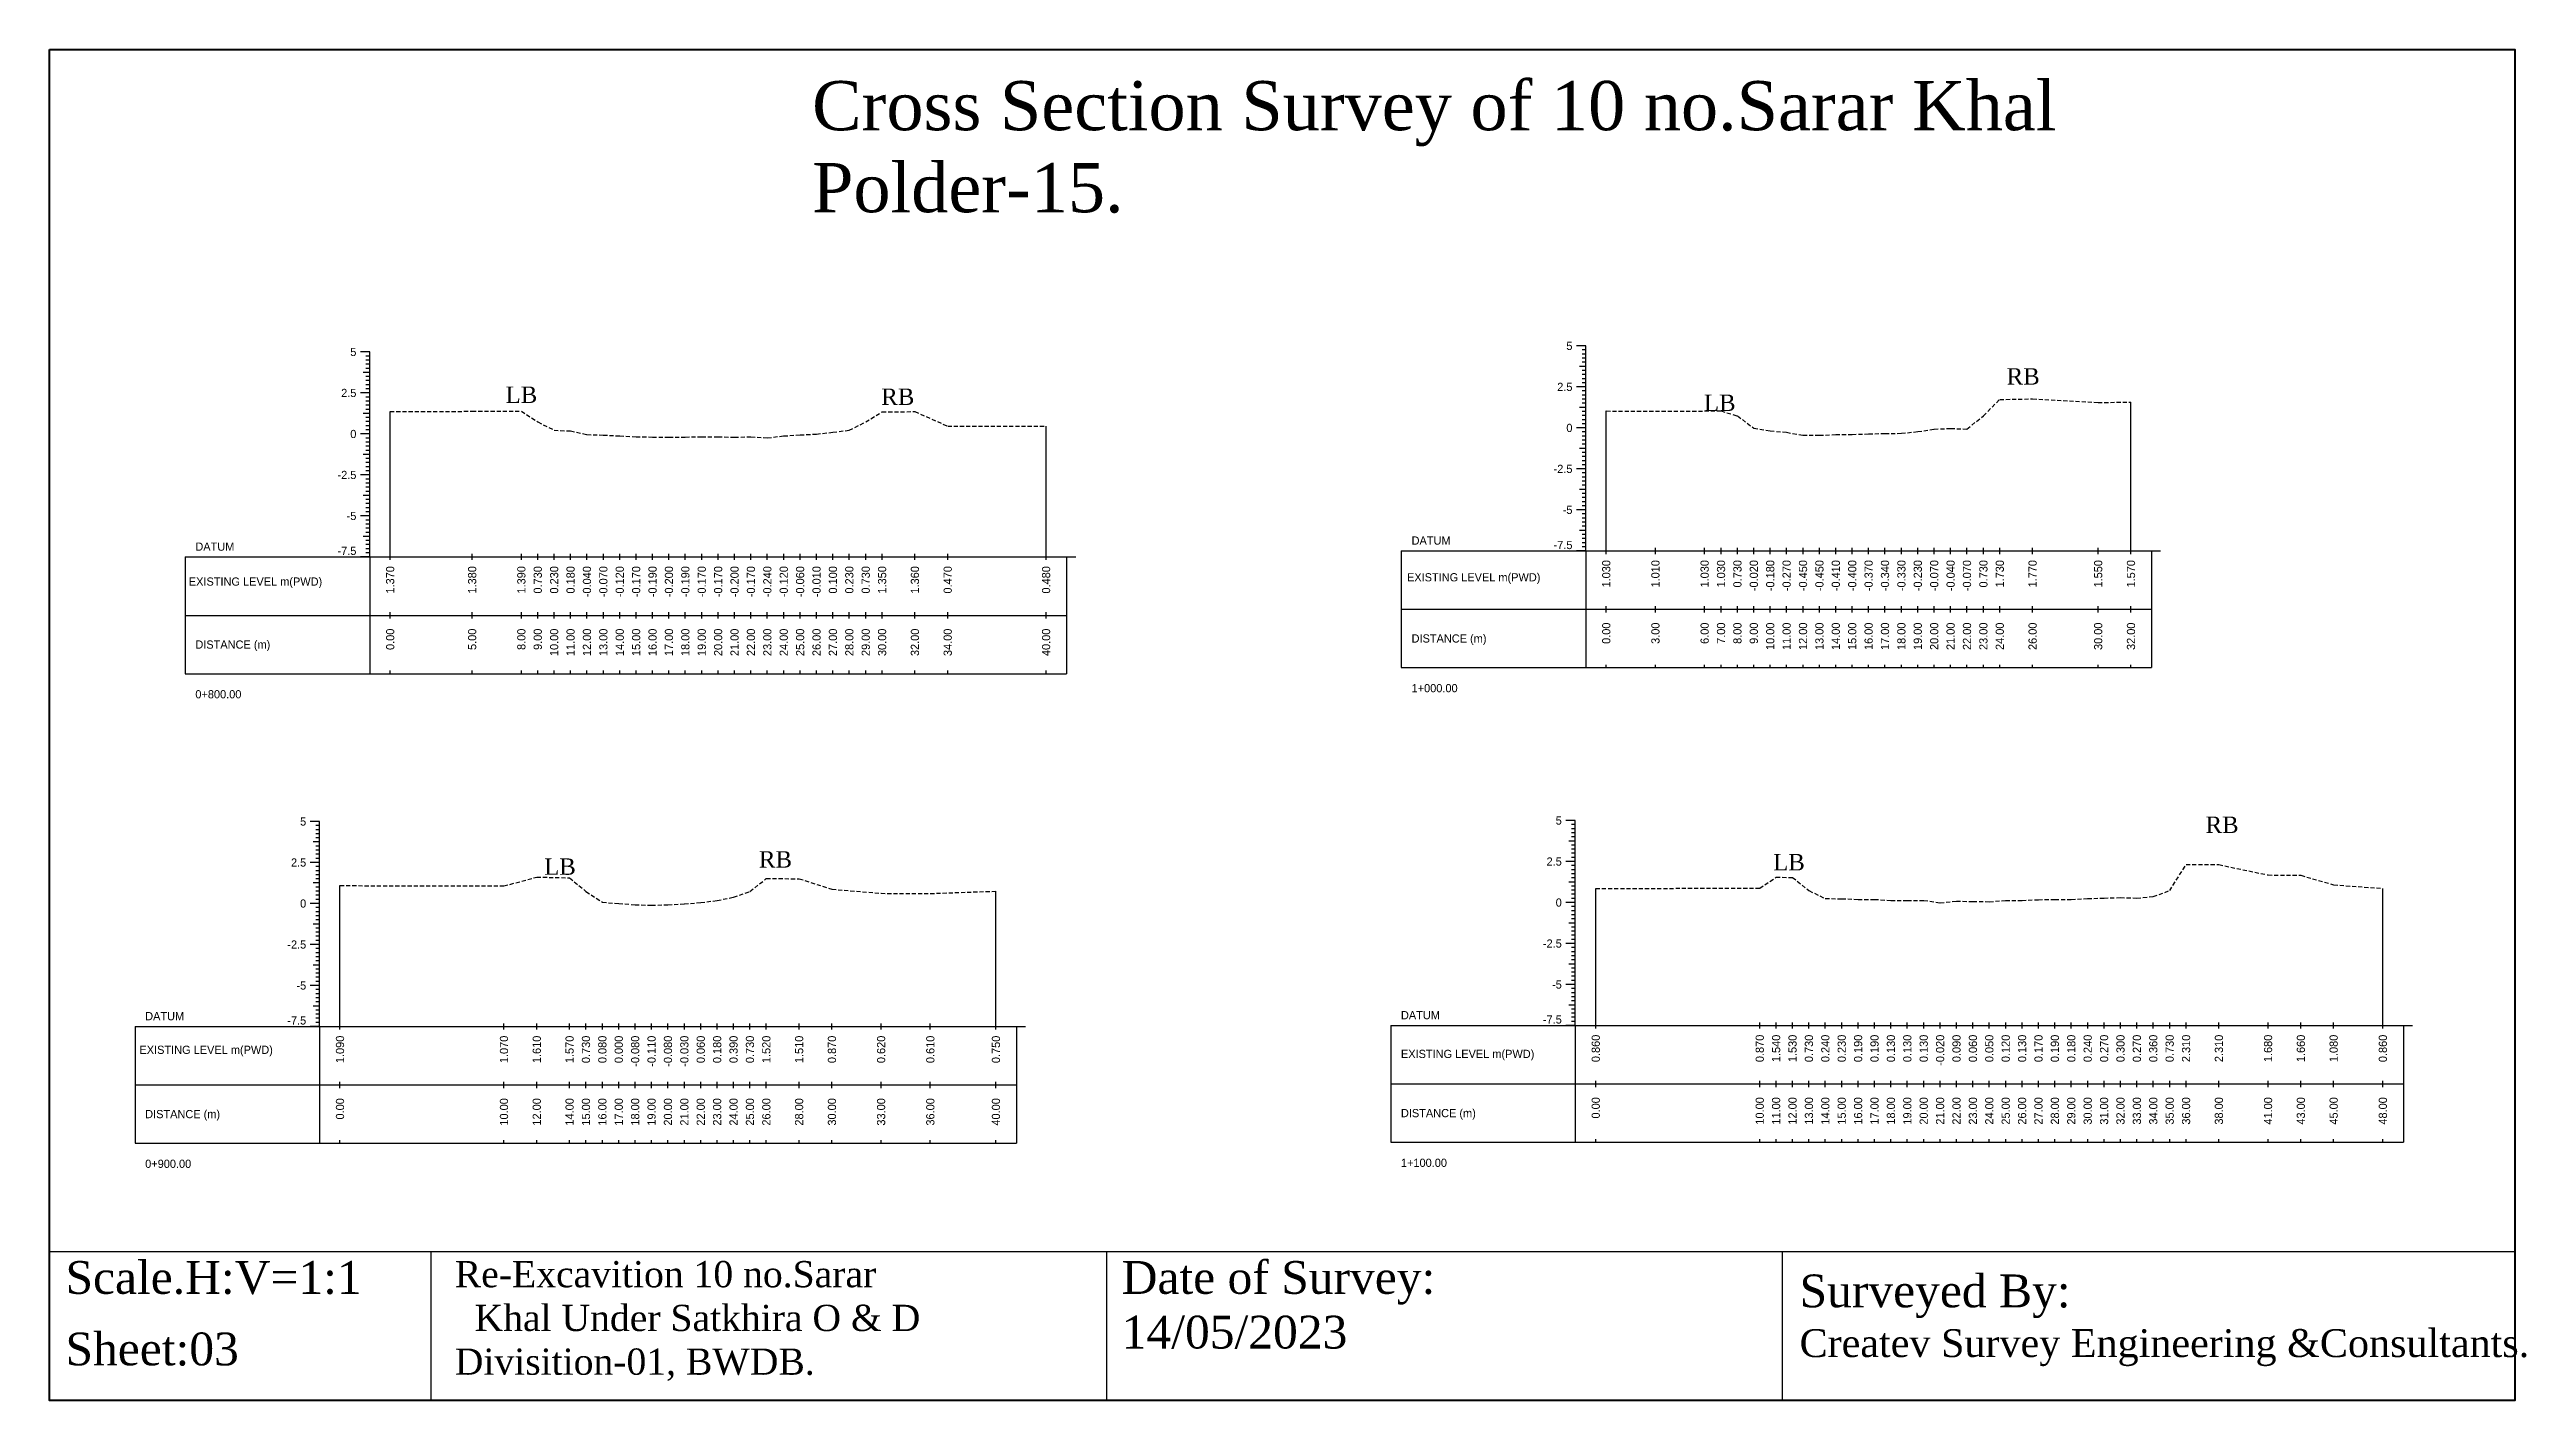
# Model space of a CAD drawing. Header units: inches. Extents: x 4752 to 6808, y -1487 to -426.
# Drawn here: x 4751.7 to 4902.7, y -1313.9 to -1231.5 of the extents above; entities that cross this region are included whole.
import ezdxf
from ezdxf.enums import TextEntityAlignment as Align

# ---------------------------------------------------------------- set-up
doc = ezdxf.new("R2010")
doc.units = ezdxf.units.IN
doc.header["$MEASUREMENT"] = 0
doc.linetypes.add('HIDDEN', pattern=[0.375, 0.25, -0.125])
doc.layers.add('CS_Drawing', color=7, linetype='Continuous')
doc.layers.add('GL', color=3, linetype='HIDDEN')
doc.styles.add('romans', font='romans.shx')

msp = doc.modelspace()

# ---------------------------------------------------------------- texts
at = {"attachment_point": 1, "style": 'romans'}
for s, insert, char_height, width in [('{\\fTimes New Roman|b0|i0|c0|p18;Cross Section Survey of 10 no.Sarar Khal Polder-15.}', (4798.16, -1233.41), 3, 75.7359), ('{\\fTimes New Roman|b0|i0|c0|p18;LB}', (4779.47, -1252.04), 1, 325.847), ('\\pi-1,l1;{\\fTimes New Roman|b0|i0|c0|p18;RB}', (4802.38, -1252.16), 1, 325.847), ('\\pi-1,l1;{\\fTimes New Roman|b0|i0|c0|p18;RB}', (4871.01, -1250.92), 1, 325.847), ('{\\fTimes New Roman|b0|i0|c0|p18;LB}', (4852.55, -1252.53), 1, 325.847), ('\\pi-1,l1;{\\fTimes New Roman|b0|i0|c0|p18;RB}', (4883.14, -1278.26), 1, 325.847), ('{\\fTimes New Roman|b0|i0|c0|p18;LB}', (4781.82, -1280.81), 1, 325.847), ('\\pi-1,l1;{\\fTimes New Roman|b0|i0|c0|p18;RB}', (4794.92, -1280.37), 1, 325.847), ('{\\fTimes New Roman|b0|i0|c0|p18;LB}', (4856.77, -1280.54), 1, 325.847), ('{\\fTimes New Roman|b0|i0|c0|p18;Scale.H:V=1:1}', (4752.63, -1305.36), 2, 22.2708), ('{\\fTimes New Roman|b0|i0|c0|p18;Re-Excavition 10 no.Sarar\\P  Khal Under Satkhira O & D    Divisition-01, BWDB.}', (4776.37, -1305.36), 1.6, 38.8405), ('{\\fTimes New Roman|b0|i0|c0|p18;Date of Survey: 14/05/2023}', (4817.04, -1305.36), 2, 22.2708), ('{\\fTimes New Roman|b0|i0|c0|p18;Surveyed By:                                     \\H0.85x;Createv Survey Engineering &Consultants.}', (4858.38, -1306.18), 2, 45.2193), ('{\\fTimes New Roman|b0|i0|c0|p18;Sheet:03}', (4752.63, -1309.72), 2, 38.8405)]:
    msp.add_mtext(s, dxfattribs=dict(at, insert=insert, char_height=char_height, width=width))
at = {"layer": 'CS_Drawing'}
for s, p in [('5', (4770.37, -1249.93)), ('5', (4844.53, -1249.56)), ('2.5', (4770.37, -1252.43)), ('2.5', (4844.53, -1252.06)), ('0', (4770.37, -1254.93)), ('0', (4844.53, -1254.56)), ('-2.5', (4770.37, -1257.43)), ('-2.5', (4844.53, -1257.06)), ('-5', (4770.37, -1259.93)), ('-5', (4844.53, -1259.56)), ('5', (4767.31, -1278.56)), ('5', (4843.88, -1278.5)), ('2.5', (4767.31, -1281.06)), ('2.5', (4843.88, -1281)), ('0', (4767.31, -1283.56)), ('0', (4843.88, -1283.5)), ('-2.5', (4767.31, -1286.06)), ('-2.5', (4843.88, -1286)), ('-5', (4767.31, -1288.56)), ('-5', (4843.88, -1288.5))]:
    msp.add_text(s, height=0.5, dxfattribs=at).set_placement(p, align=Align.MIDDLE_RIGHT)
for s, p in [('DATUM', (4834.72, -1261.43)), ('DATUM', (4760.55, -1261.8)), ('EXISTING LEVEL m(PWD)', (4760.15, -1263.93)), ('EXISTING LEVEL m(PWD)', (4834.44, -1263.67)), ('DISTANCE (m)', (4834.72, -1267.4)), ('DISTANCE (m)', (4760.55, -1267.77)), ('1+000.00', (4834.72, -1270.43)), ('0+800.00', (4760.55, -1270.8)), ('DATUM', (4757.49, -1290.43)), ('DATUM', (4834.07, -1290.37)), ('EXISTING LEVEL m(PWD)', (4757.14, -1292.48)), ('EXISTING LEVEL m(PWD)', (4834.07, -1292.73)), ('DISTANCE (m)', (4757.49, -1296.4)), ('DISTANCE (m)', (4834.07, -1296.34)), ('0+900.00', (4757.49, -1299.43)), ('1+100.00', (4834.07, -1299.37))]:
    msp.add_text(s, height=0.5, dxfattribs=at).set_placement(p, align=Align.MIDDLE_LEFT)
for p in [(4770.37, -1262.31), (4844.53, -1261.95), (4767.31, -1290.94), (4843.88, -1290.88)]:
    msp.add_text('-7.5', height=0.5, dxfattribs=at).set_placement(p, align=Align.RIGHT)
for s, p in [('1.030', (4846.59, -1262.62)), ('1.010', (4849.59, -1262.62)), ('1.030', (4852.59, -1262.62)), ('1.030', (4853.59, -1262.62)), ('0.730', (4854.59, -1262.62)), ('-0.020', (4855.59, -1262.62)), ('-0.180', (4856.59, -1262.62)), ('-0.270', (4857.59, -1262.62)), ('-0.450', (4858.59, -1262.62)), ('-0.450', (4859.59, -1262.62)), ('-0.410', (4860.59, -1262.62)), ('-0.400', (4861.59, -1262.62)), ('-0.370', (4862.59, -1262.62)), ('-0.340', (4863.59, -1262.62)), ('-0.330', (4864.59, -1262.62)), ('-0.230', (4865.59, -1262.62)), ('-0.070', (4866.59, -1262.62)), ('-0.040', (4867.59, -1262.62)), ('-0.070', (4868.59, -1262.62)), ('0.730', (4869.59, -1262.62)), ('1.730', (4870.59, -1262.62)), ('1.770', (4872.59, -1262.62)), ('1.550', (4876.59, -1262.62)), ('1.570', (4878.59, -1262.62)), ('1.370', (4772.43, -1262.99)), ('1.380', (4777.43, -1262.99)), ('1.390', (4780.43, -1262.99)), ('0.730', (4781.43, -1262.99)), ('0.230', (4782.43, -1262.99)), ('0.180', (4783.43, -1262.99)), ('-0.040', (4784.43, -1262.99)), ('-0.070', (4785.43, -1262.99)), ('-0.120', (4786.43, -1262.99)), ('-0.170', (4787.43, -1262.99)), ('-0.190', (4788.43, -1262.99)), ('-0.200', (4789.43, -1262.99)), ('-0.190', (4790.43, -1262.99)), ('-0.170', (4791.43, -1262.99)), ('-0.170', (4792.43, -1262.99)), ('-0.200', (4793.43, -1262.99)), ('-0.170', (4794.43, -1262.99)), ('-0.240', (4795.43, -1262.99)), ('-0.120', (4796.43, -1262.99)), ('-0.060', (4797.43, -1262.99)), ('-0.010', (4798.43, -1262.99)), ('0.100', (4799.43, -1262.99)), ('0.230', (4800.43, -1262.99)), ('0.730', (4801.43, -1262.99)), ('1.350', (4802.43, -1262.99)), ('1.360', (4804.43, -1262.99)), ('0.470', (4806.43, -1262.99)), ('0.480', (4812.43, -1262.99)), ('0.00', (4772.43, -1266.8)), ('5.00', (4777.43, -1266.8)), ('8.00', (4780.43, -1266.8)), ('9.00', (4781.43, -1266.8)), ('10.00', (4782.43, -1266.8)), ('11.00', (4783.43, -1266.8)), ('12.00', (4784.43, -1266.8)), ('13.00', (4785.43, -1266.8)), ('14.00', (4786.43, -1266.8)), ('15.00', (4787.43, -1266.8)), ('16.00', (4788.43, -1266.8)), ('17.00', (4789.43, -1266.8)), ('18.00', (4790.43, -1266.8)), ('19.00', (4791.43, -1266.8)), ('20.00', (4792.43, -1266.8)), ('21.00', (4793.43, -1266.8)), ('22.00', (4794.43, -1266.8)), ('23.00', (4795.43, -1266.8)), ('24.00', (4796.43, -1266.8)), ('25.00', (4797.43, -1266.8)), ('26.00', (4798.43, -1266.8)), ('27.00', (4799.43, -1266.8)), ('28.00', (4800.43, -1266.8)), ('29.00', (4801.43, -1266.8)), ('30.00', (4802.43, -1266.8)), ('32.00', (4804.43, -1266.8)), ('34.00', (4806.43, -1266.8)), ('40.00', (4812.43, -1266.8)), ('0.00', (4846.59, -1266.43)), ('3.00', (4849.59, -1266.43)), ('6.00', (4852.59, -1266.43)), ('7.00', (4853.59, -1266.43)), ('8.00', (4854.59, -1266.43)), ('9.00', (4855.59, -1266.43)), ('10.00', (4856.59, -1266.43)), ('11.00', (4857.59, -1266.43)), ('12.00', (4858.59, -1266.43)), ('13.00', (4859.59, -1266.43)), ('14.00', (4860.59, -1266.43)), ('15.00', (4861.59, -1266.43)), ('16.00', (4862.59, -1266.43)), ('17.00', (4863.59, -1266.43)), ('18.00', (4864.59, -1266.43)), ('19.00', (4865.59, -1266.43)), ('20.00', (4866.59, -1266.43)), ('21.00', (4867.59, -1266.43)), ('22.00', (4868.59, -1266.43)), ('23.00', (4869.59, -1266.43)), ('24.00', (4870.59, -1266.43)), ('26.00', (4872.59, -1266.43)), ('30.00', (4876.59, -1266.43)), ('32.00', (4878.59, -1266.43)), ('1.090', (4769.37, -1291.62)), ('1.070', (4779.37, -1291.62)), ('1.610', (4781.37, -1291.62)), ('1.570', (4783.37, -1291.62)), ('0.730', (4784.37, -1291.62)), ('0.080', (4785.37, -1291.62)), ('0.000', (4786.37, -1291.62)), ('-0.080', (4787.37, -1291.62)), ('-0.110', (4788.37, -1291.62)), ('-0.080', (4789.37, -1291.62)), ('-0.030', (4790.37, -1291.62)), ('0.060', (4791.37, -1291.62)), ('0.180', (4792.37, -1291.62)), ('0.390', (4793.37, -1291.62)), ('0.730', (4794.37, -1291.62)), ('1.520', (4795.37, -1291.62)), ('1.510', (4797.37, -1291.62)), ('0.870', (4799.37, -1291.62)), ('0.620', (4802.37, -1291.62)), ('0.610', (4805.37, -1291.62)), ('0.750', (4809.37, -1291.62)), ('0.860', (4845.95, -1291.56)), ('0.870', (4855.95, -1291.56)), ('1.540', (4856.95, -1291.56)), ('1.530', (4857.95, -1291.56)), ('0.730', (4858.95, -1291.56)), ('0.240', (4859.95, -1291.56)), ('0.230', (4860.95, -1291.56)), ('0.190', (4861.95, -1291.56)), ('0.190', (4862.95, -1291.56)), ('0.130', (4863.95, -1291.56)), ('0.130', (4864.95, -1291.56)), ('0.130', (4865.95, -1291.56)), ('-0.020', (4866.95, -1291.56)), ('0.090', (4867.95, -1291.56)), ('0.060', (4868.95, -1291.56)), ('0.050', (4869.95, -1291.56)), ('0.120', (4870.95, -1291.56)), ('0.130', (4871.95, -1291.56)), ('0.170', (4872.95, -1291.56)), ('0.190', (4873.95, -1291.56)), ('0.180', (4874.95, -1291.56)), ('0.240', (4875.95, -1291.56)), ('0.270', (4876.95, -1291.56)), ('0.300', (4877.95, -1291.56)), ('0.270', (4878.95, -1291.56)), ('0.360', (4879.95, -1291.56)), ('0.730', (4880.95, -1291.56)), ('2.310', (4881.95, -1291.56)), ('2.310', (4883.95, -1291.56)), ('1.680', (4886.95, -1291.56)), ('1.660', (4888.95, -1291.56)), ('1.080', (4890.95, -1291.56)), ('0.860', (4893.95, -1291.56)), ('0.00', (4769.37, -1295.43)), ('10.00', (4779.37, -1295.43)), ('12.00', (4781.37, -1295.43)), ('14.00', (4783.37, -1295.43)), ('15.00', (4784.37, -1295.43)), ('16.00', (4785.37, -1295.43)), ('17.00', (4786.37, -1295.43)), ('18.00', (4787.37, -1295.43)), ('19.00', (4788.37, -1295.43)), ('20.00', (4789.37, -1295.43)), ('21.00', (4790.37, -1295.43)), ('22.00', (4791.37, -1295.43)), ('23.00', (4792.37, -1295.43)), ('24.00', (4793.37, -1295.43)), ('25.00', (4794.37, -1295.43)), ('26.00', (4795.37, -1295.43)), ('28.00', (4797.37, -1295.43)), ('30.00', (4799.37, -1295.43)), ('33.00', (4802.37, -1295.43)), ('36.00', (4805.37, -1295.43)), ('40.00', (4809.37, -1295.43)), ('0.00', (4845.95, -1295.37)), ('10.00', (4855.95, -1295.37)), ('11.00', (4856.95, -1295.37)), ('12.00', (4857.95, -1295.37)), ('13.00', (4858.95, -1295.37)), ('14.00', (4859.95, -1295.37)), ('15.00', (4860.95, -1295.37)), ('16.00', (4861.95, -1295.37)), ('17.00', (4862.95, -1295.37)), ('18.00', (4863.95, -1295.37)), ('19.00', (4864.95, -1295.37)), ('20.00', (4865.95, -1295.37)), ('21.00', (4866.95, -1295.37)), ('22.00', (4867.95, -1295.37)), ('23.00', (4868.95, -1295.37)), ('24.00', (4869.95, -1295.37)), ('25.00', (4870.95, -1295.37)), ('26.00', (4871.95, -1295.37)), ('27.00', (4872.95, -1295.37)), ('28.00', (4873.95, -1295.37)), ('29.00', (4874.95, -1295.37)), ('30.00', (4875.95, -1295.37)), ('31.00', (4876.95, -1295.37)), ('32.00', (4877.95, -1295.37)), ('33.00', (4878.95, -1295.37)), ('34.00', (4879.95, -1295.37)), ('35.00', (4880.95, -1295.37)), ('36.00', (4881.95, -1295.37)), ('38.00', (4883.95, -1295.37)), ('41.00', (4886.95, -1295.37)), ('43.00', (4888.95, -1295.37)), ('45.00', (4890.95, -1295.37)), ('48.00', (4893.95, -1295.37))]:
    msp.add_text(s, height=0.5, rotation=90, dxfattribs=at).set_placement(p, align=Align.MIDDLE_RIGHT)

# ---------------------------------------------------------------- linework, layer by layer
at = {"color": 4, "lineweight": 40}
msp.add_lwpolyline([(4751.66, -1231.49), (4902, -1231.49), (4902, -1313.86), (4751.66, -1313.86)], close=True, dxfattribs=at)
for points in [[(4902, -1231.49), (4902, -1313.86)], [(4751.66, -1304.78), (4902, -1304.78)], [(4751.66, -1304.78), (4751.66, -1313.86)], [(4774.9, -1304.78), (4774.9, -1313.86)], [(4816.11, -1304.78), (4816.11, -1313.86)], [(4857.31, -1304.78), (4857.31, -1313.86)]]:
    msp.add_lwpolyline(points)
at = {"layer": 'CS_Drawing'}
for p, q in [((4771.18, -1249.93), (4770.62, -1249.93)), ((4771.18, -1249.93), (4770.78, -1249.93)), ((4771.18, -1249.93), (4770.95, -1249.93)), ((4771.18, -1250.18), (4770.95, -1250.18)), ((4771.18, -1250.43), (4770.95, -1250.43)), ((4771.18, -1250.68), (4770.95, -1250.68)), ((4771.18, -1262.43), (4771.18, -1249.93)), ((4845.34, -1249.56), (4844.78, -1249.56)), ((4845.34, -1249.56), (4844.95, -1249.56)), ((4845.34, -1249.56), (4845.12, -1249.56)), ((4845.34, -1249.81), (4845.12, -1249.81)), ((4845.34, -1250.06), (4845.12, -1250.06)), ((4845.34, -1250.31), (4845.12, -1250.31)), ((4845.34, -1250.56), (4845.12, -1250.56)), ((4845.34, -1262.06), (4845.34, -1249.56)), ((4771.18, -1251.18), (4770.78, -1251.18)), ((4771.18, -1250.93), (4770.95, -1250.93)), ((4771.18, -1251.18), (4770.95, -1251.18)), ((4771.18, -1251.43), (4770.95, -1251.43)), ((4771.18, -1251.68), (4770.95, -1251.68)), ((4771.18, -1251.93), (4770.95, -1251.93)), ((4771.18, -1252.18), (4770.95, -1252.18)), ((4845.34, -1252.06), (4844.78, -1252.06)), ((4845.34, -1250.81), (4844.95, -1250.81)), ((4845.34, -1252.06), (4844.95, -1252.06)), ((4845.34, -1250.81), (4845.12, -1250.81)), ((4845.34, -1251.06), (4845.12, -1251.06)), ((4845.34, -1251.31), (4845.12, -1251.31)), ((4845.34, -1251.56), (4845.12, -1251.56)), ((4845.34, -1251.81), (4845.12, -1251.81)), ((4845.34, -1252.06), (4845.12, -1252.06)), ((4771.18, -1252.43), (4770.62, -1252.43)), ((4771.18, -1252.43), (4770.78, -1252.43)), ((4771.18, -1253.68), (4770.78, -1253.68)), ((4771.18, -1252.43), (4770.95, -1252.43)), ((4771.18, -1252.68), (4770.95, -1252.68)), ((4771.18, -1252.93), (4770.95, -1252.93)), ((4771.18, -1253.18), (4770.95, -1253.18)), ((4771.18, -1253.43), (4770.95, -1253.43)), ((4771.18, -1253.68), (4770.95, -1253.68)), ((4772.43, -1262.43), (4772.43, -1253.56)), ((4845.34, -1253.31), (4844.95, -1253.31)), ((4845.34, -1252.31), (4845.12, -1252.31)), ((4845.34, -1252.56), (4845.12, -1252.56)), ((4845.34, -1252.81), (4845.12, -1252.81)), ((4845.34, -1253.06), (4845.12, -1253.06)), ((4845.34, -1253.31), (4845.12, -1253.31)), ((4845.34, -1253.56), (4845.12, -1253.56)), ((4846.59, -1262.06), (4846.59, -1253.53)), ((4878.59, -1262.06), (4878.59, -1252.99)), ((4771.18, -1254.93), (4770.62, -1254.93)), ((4771.18, -1254.93), (4770.78, -1254.93)), ((4771.18, -1253.93), (4770.95, -1253.93)), ((4771.18, -1254.18), (4770.95, -1254.18)), ((4771.18, -1254.43), (4770.95, -1254.43)), ((4771.18, -1254.68), (4770.95, -1254.68)), ((4771.18, -1254.93), (4770.95, -1254.93)), ((4771.18, -1255.18), (4770.95, -1255.18)), ((4812.43, -1262.43), (4812.43, -1254.45)), ((4845.34, -1254.56), (4844.78, -1254.56)), ((4845.34, -1254.56), (4844.95, -1254.56)), ((4845.34, -1253.81), (4845.12, -1253.81)), ((4845.34, -1254.06), (4845.12, -1254.06)), ((4845.34, -1254.31), (4845.12, -1254.31)), ((4845.34, -1254.56), (4845.12, -1254.56)), ((4845.34, -1254.81), (4845.12, -1254.81)), ((4845.34, -1255.06), (4845.12, -1255.06)), ((4771.18, -1256.18), (4770.78, -1256.18)), ((4771.18, -1255.43), (4770.95, -1255.43)), ((4771.18, -1255.68), (4770.95, -1255.68)), ((4771.18, -1255.93), (4770.95, -1255.93)), ((4771.18, -1256.18), (4770.95, -1256.18)), ((4771.18, -1256.43), (4770.95, -1256.43)), ((4771.18, -1256.68), (4770.95, -1256.68)), ((4845.34, -1255.81), (4844.95, -1255.81)), ((4845.34, -1255.31), (4845.12, -1255.31)), ((4845.34, -1255.56), (4845.12, -1255.56)), ((4845.34, -1255.81), (4845.12, -1255.81)), ((4845.34, -1256.06), (4845.12, -1256.06)), ((4845.34, -1256.31), (4845.12, -1256.31)), ((4845.34, -1256.56), (4845.12, -1256.56)), ((4771.18, -1257.43), (4770.62, -1257.43)), ((4771.18, -1257.43), (4770.78, -1257.43)), ((4771.18, -1256.93), (4770.95, -1256.93)), ((4771.18, -1257.18), (4770.95, -1257.18)), ((4771.18, -1257.43), (4770.95, -1257.43)), ((4771.18, -1257.68), (4770.95, -1257.68)), ((4771.18, -1257.93), (4770.95, -1257.93)), ((4771.18, -1258.18), (4770.95, -1258.18)), ((4845.34, -1257.06), (4844.78, -1257.06)), ((4845.34, -1257.06), (4844.95, -1257.06)), ((4845.34, -1256.81), (4845.12, -1256.81)), ((4845.34, -1257.06), (4845.12, -1257.06)), ((4845.34, -1257.31), (4845.12, -1257.31)), ((4845.34, -1257.56), (4845.12, -1257.56)), ((4845.34, -1257.81), (4845.12, -1257.81)), ((4845.34, -1258.06), (4845.12, -1258.06)), ((4771.18, -1258.68), (4770.78, -1258.68)), ((4771.18, -1258.43), (4770.95, -1258.43)), ((4771.18, -1258.68), (4770.95, -1258.68)), ((4771.18, -1258.93), (4770.95, -1258.93)), ((4771.18, -1259.18), (4770.95, -1259.18)), ((4771.18, -1259.43), (4770.95, -1259.43)), ((4771.18, -1259.68), (4770.95, -1259.68)), ((4845.34, -1259.56), (4844.78, -1259.56)), ((4845.34, -1258.31), (4844.95, -1258.31)), ((4845.34, -1259.56), (4844.95, -1259.56)), ((4845.34, -1258.31), (4845.12, -1258.31)), ((4845.34, -1258.56), (4845.12, -1258.56)), ((4845.34, -1258.81), (4845.12, -1258.81)), ((4845.34, -1259.06), (4845.12, -1259.06)), ((4845.34, -1259.31), (4845.12, -1259.31)), ((4845.34, -1259.56), (4845.12, -1259.56)), ((4771.18, -1259.93), (4770.62, -1259.93)), ((4771.18, -1259.93), (4770.78, -1259.93)), ((4771.18, -1261.18), (4770.78, -1261.18)), ((4771.18, -1259.93), (4770.95, -1259.93)), ((4771.18, -1260.18), (4770.95, -1260.18)), ((4771.18, -1260.43), (4770.95, -1260.43)), ((4771.18, -1260.68), (4770.95, -1260.68)), ((4771.18, -1260.93), (4770.95, -1260.93)), ((4771.18, -1261.18), (4770.95, -1261.18)), ((4845.34, -1260.81), (4844.95, -1260.81)), ((4845.34, -1259.81), (4845.12, -1259.81)), ((4845.34, -1260.06), (4845.12, -1260.06)), ((4845.34, -1260.31), (4845.12, -1260.31)), ((4845.34, -1260.56), (4845.12, -1260.56)), ((4845.34, -1260.81), (4845.12, -1260.81)), ((4845.34, -1261.06), (4845.12, -1261.06)), ((4759.93, -1262.43), (4771.18, -1262.43)), ((4759.93, -1262.43), (4759.93, -1269.55)), ((4771.18, -1262.43), (4770.62, -1262.43)), ((4771.18, -1262.43), (4770.78, -1262.43)), ((4771.18, -1261.43), (4770.95, -1261.43)), ((4771.18, -1261.68), (4770.95, -1261.68)), ((4771.18, -1261.93), (4770.95, -1261.93)), ((4771.18, -1262.18), (4770.95, -1262.18)), ((4771.18, -1262.43), (4770.95, -1262.43)), ((4771.18, -1262.43), (4813.68, -1262.43)), ((4771.18, -1262.43), (4771.18, -1269.55)), ((4772.43, -1262.61), (4772.43, -1262.24)), ((4777.43, -1262.61), (4777.43, -1262.24)), ((4780.43, -1262.61), (4780.43, -1262.24)), ((4781.43, -1262.61), (4781.43, -1262.24)), ((4782.43, -1262.61), (4782.43, -1262.24)), ((4783.43, -1262.61), (4783.43, -1262.24)), ((4784.43, -1262.61), (4784.43, -1262.24)), ((4785.43, -1262.61), (4785.43, -1262.24)), ((4786.43, -1262.61), (4786.43, -1262.24)), ((4787.43, -1262.61), (4787.43, -1262.24)), ((4788.43, -1262.61), (4788.43, -1262.24)), ((4789.43, -1262.61), (4789.43, -1262.24)), ((4790.43, -1262.61), (4790.43, -1262.24)), ((4791.43, -1262.61), (4791.43, -1262.24)), ((4792.43, -1262.61), (4792.43, -1262.24)), ((4793.43, -1262.61), (4793.43, -1262.24)), ((4794.43, -1262.61), (4794.43, -1262.24)), ((4795.43, -1262.61), (4795.43, -1262.24)), ((4796.43, -1262.61), (4796.43, -1262.24)), ((4797.43, -1262.61), (4797.43, -1262.24)), ((4798.43, -1262.61), (4798.43, -1262.24)), ((4799.43, -1262.61), (4799.43, -1262.24)), ((4800.43, -1262.61), (4800.43, -1262.24)), ((4801.43, -1262.61), (4801.43, -1262.24)), ((4802.43, -1262.61), (4802.43, -1262.24)), ((4804.43, -1262.61), (4804.43, -1262.24)), ((4806.43, -1262.61), (4806.43, -1262.24)), ((4812.43, -1262.61), (4812.43, -1262.24)), ((4813.68, -1262.43), (4814.24, -1262.43)), ((4813.68, -1262.43), (4814.07, -1262.43)), ((4813.68, -1262.43), (4813.9, -1262.43)), ((4813.68, -1262.43), (4813.68, -1269.55)), ((4834.09, -1262.06), (4845.34, -1262.06)), ((4834.09, -1262.06), (4834.09, -1269.18)), ((4845.34, -1262.06), (4844.78, -1262.06)), ((4845.34, -1262.06), (4844.95, -1262.06)), ((4845.34, -1261.31), (4845.12, -1261.31)), ((4845.34, -1261.56), (4845.12, -1261.56)), ((4845.34, -1261.81), (4845.12, -1261.81)), ((4845.34, -1262.06), (4845.12, -1262.06)), ((4845.34, -1262.06), (4879.84, -1262.06)), ((4845.34, -1262.06), (4845.34, -1269.18)), ((4846.59, -1262.25), (4846.59, -1261.87)), ((4849.59, -1262.25), (4849.59, -1261.87)), ((4852.59, -1262.25), (4852.59, -1261.87)), ((4853.59, -1262.25), (4853.59, -1261.87)), ((4854.59, -1262.25), (4854.59, -1261.87)), ((4855.59, -1262.25), (4855.59, -1261.87)), ((4856.59, -1262.25), (4856.59, -1261.87)), ((4857.59, -1262.25), (4857.59, -1261.87)), ((4858.59, -1262.25), (4858.59, -1261.87)), ((4859.59, -1262.25), (4859.59, -1261.87)), ((4860.59, -1262.25), (4860.59, -1261.87)), ((4861.59, -1262.25), (4861.59, -1261.87)), ((4862.59, -1262.25), (4862.59, -1261.87)), ((4863.59, -1262.25), (4863.59, -1261.87)), ((4864.59, -1262.25), (4864.59, -1261.87)), ((4865.59, -1262.25), (4865.59, -1261.87)), ((4866.59, -1262.25), (4866.59, -1261.87)), ((4867.59, -1262.25), (4867.59, -1261.87)), ((4868.59, -1262.25), (4868.59, -1261.87)), ((4869.59, -1262.25), (4869.59, -1261.87)), ((4870.59, -1262.25), (4870.59, -1261.87)), ((4872.59, -1262.25), (4872.59, -1261.87)), ((4876.59, -1262.25), (4876.59, -1261.87)), ((4878.59, -1262.25), (4878.59, -1261.87)), ((4879.84, -1262.06), (4880.4, -1262.06)), ((4879.84, -1262.06), (4880.23, -1262.06)), ((4879.84, -1262.06), (4880.07, -1262.06)), ((4879.84, -1262.06), (4879.84, -1269.18)), ((4772.43, -1266.18), (4772.43, -1265.8)), ((4777.43, -1266.18), (4777.43, -1265.8)), ((4780.43, -1266.18), (4780.43, -1265.8)), ((4781.43, -1266.18), (4781.43, -1265.8)), ((4782.43, -1266.18), (4782.43, -1265.8)), ((4783.43, -1266.18), (4783.43, -1265.8)), ((4784.43, -1266.18), (4784.43, -1265.8)), ((4785.43, -1266.18), (4785.43, -1265.8)), ((4786.43, -1266.18), (4786.43, -1265.8)), ((4787.43, -1266.18), (4787.43, -1265.8)), ((4788.43, -1266.18), (4788.43, -1265.8)), ((4789.43, -1266.18), (4789.43, -1265.8)), ((4790.43, -1266.18), (4790.43, -1265.8)), ((4791.43, -1266.18), (4791.43, -1265.8)), ((4792.43, -1266.18), (4792.43, -1265.8)), ((4793.43, -1266.18), (4793.43, -1265.8)), ((4794.43, -1266.18), (4794.43, -1265.8)), ((4795.43, -1266.18), (4795.43, -1265.8)), ((4796.43, -1266.18), (4796.43, -1265.8)), ((4797.43, -1266.18), (4797.43, -1265.8)), ((4798.43, -1266.18), (4798.43, -1265.8)), ((4799.43, -1266.18), (4799.43, -1265.8)), ((4800.43, -1266.18), (4800.43, -1265.8)), ((4801.43, -1266.18), (4801.43, -1265.8)), ((4802.43, -1266.18), (4802.43, -1265.8)), ((4804.43, -1266.18), (4804.43, -1265.8)), ((4806.43, -1266.18), (4806.43, -1265.8)), ((4812.43, -1266.18), (4812.43, -1265.8)), ((4834.09, -1265.62), (4845.34, -1265.62)), ((4845.34, -1265.62), (4879.84, -1265.62)), ((4845.34, -1265.62), (4879.84, -1265.62)), ((4846.59, -1265.81), (4846.59, -1265.43)), ((4849.59, -1265.81), (4849.59, -1265.43)), ((4852.59, -1265.81), (4852.59, -1265.43)), ((4853.59, -1265.81), (4853.59, -1265.43)), ((4854.59, -1265.81), (4854.59, -1265.43)), ((4855.59, -1265.81), (4855.59, -1265.43)), ((4856.59, -1265.81), (4856.59, -1265.43)), ((4857.59, -1265.81), (4857.59, -1265.43)), ((4858.59, -1265.81), (4858.59, -1265.43)), ((4859.59, -1265.81), (4859.59, -1265.43)), ((4860.59, -1265.81), (4860.59, -1265.43)), ((4861.59, -1265.81), (4861.59, -1265.43)), ((4862.59, -1265.81), (4862.59, -1265.43)), ((4863.59, -1265.81), (4863.59, -1265.43)), ((4864.59, -1265.81), (4864.59, -1265.43)), ((4865.59, -1265.81), (4865.59, -1265.43)), ((4866.59, -1265.81), (4866.59, -1265.43)), ((4867.59, -1265.81), (4867.59, -1265.43)), ((4868.59, -1265.81), (4868.59, -1265.43)), ((4869.59, -1265.81), (4869.59, -1265.43)), ((4870.59, -1265.81), (4870.59, -1265.43)), ((4872.59, -1265.81), (4872.59, -1265.43)), ((4876.59, -1265.81), (4876.59, -1265.43)), ((4878.59, -1265.81), (4878.59, -1265.43)), ((4759.93, -1265.99), (4771.18, -1265.99)), ((4771.18, -1265.99), (4813.68, -1265.99)), ((4771.18, -1265.99), (4813.68, -1265.99)), ((4759.93, -1269.55), (4771.18, -1269.55)), ((4771.18, -1269.55), (4813.68, -1269.55)), ((4772.43, -1269.55), (4772.43, -1269.36)), ((4777.43, -1269.55), (4777.43, -1269.36)), ((4780.43, -1269.55), (4780.43, -1269.36)), ((4781.43, -1269.55), (4781.43, -1269.36)), ((4782.43, -1269.55), (4782.43, -1269.36)), ((4783.43, -1269.55), (4783.43, -1269.36)), ((4784.43, -1269.55), (4784.43, -1269.36)), ((4785.43, -1269.55), (4785.43, -1269.36)), ((4786.43, -1269.55), (4786.43, -1269.36)), ((4787.43, -1269.55), (4787.43, -1269.36)), ((4788.43, -1269.55), (4788.43, -1269.36)), ((4789.43, -1269.55), (4789.43, -1269.36)), ((4790.43, -1269.55), (4790.43, -1269.36)), ((4791.43, -1269.55), (4791.43, -1269.36)), ((4792.43, -1269.55), (4792.43, -1269.36)), ((4793.43, -1269.55), (4793.43, -1269.36)), ((4794.43, -1269.55), (4794.43, -1269.36)), ((4795.43, -1269.55), (4795.43, -1269.36)), ((4796.43, -1269.55), (4796.43, -1269.36)), ((4797.43, -1269.55), (4797.43, -1269.36)), ((4798.43, -1269.55), (4798.43, -1269.36)), ((4799.43, -1269.55), (4799.43, -1269.36)), ((4800.43, -1269.55), (4800.43, -1269.36)), ((4801.43, -1269.55), (4801.43, -1269.36)), ((4802.43, -1269.55), (4802.43, -1269.36)), ((4804.43, -1269.55), (4804.43, -1269.36)), ((4806.43, -1269.55), (4806.43, -1269.36)), ((4812.43, -1269.55), (4812.43, -1269.36)), ((4834.09, -1269.18), (4845.34, -1269.18)), ((4845.34, -1269.18), (4879.84, -1269.18)), ((4846.59, -1269.18), (4846.59, -1269)), ((4849.59, -1269.18), (4849.59, -1269)), ((4852.59, -1269.18), (4852.59, -1269)), ((4853.59, -1269.18), (4853.59, -1269)), ((4854.59, -1269.18), (4854.59, -1269)), ((4855.59, -1269.18), (4855.59, -1269)), ((4856.59, -1269.18), (4856.59, -1269)), ((4857.59, -1269.18), (4857.59, -1269)), ((4858.59, -1269.18), (4858.59, -1269)), ((4859.59, -1269.18), (4859.59, -1269)), ((4860.59, -1269.18), (4860.59, -1269)), ((4861.59, -1269.18), (4861.59, -1269)), ((4862.59, -1269.18), (4862.59, -1269)), ((4863.59, -1269.18), (4863.59, -1269)), ((4864.59, -1269.18), (4864.59, -1269)), ((4865.59, -1269.18), (4865.59, -1269)), ((4866.59, -1269.18), (4866.59, -1269)), ((4867.59, -1269.18), (4867.59, -1269)), ((4868.59, -1269.18), (4868.59, -1269)), ((4869.59, -1269.18), (4869.59, -1269)), ((4870.59, -1269.18), (4870.59, -1269)), ((4872.59, -1269.18), (4872.59, -1269)), ((4876.59, -1269.18), (4876.59, -1269)), ((4878.59, -1269.18), (4878.59, -1269)), ((4768.12, -1278.56), (4767.56, -1278.56)), ((4768.12, -1278.56), (4767.73, -1278.56)), ((4768.12, -1278.56), (4767.89, -1278.56)), ((4768.12, -1278.81), (4767.89, -1278.81)), ((4768.12, -1279.06), (4767.89, -1279.06)), ((4768.12, -1279.31), (4767.89, -1279.31)), ((4768.12, -1291.06), (4768.12, -1278.56)), ((4844.7, -1278.5), (4844.13, -1278.5)), ((4844.7, -1278.5), (4844.3, -1278.5)), ((4844.7, -1278.5), (4844.47, -1278.5)), ((4844.7, -1278.75), (4844.47, -1278.75)), ((4844.7, -1279), (4844.47, -1279)), ((4844.7, -1279.25), (4844.47, -1279.25)), ((4844.7, -1291), (4844.7, -1278.5)), ((4768.12, -1279.81), (4767.73, -1279.81)), ((4768.12, -1279.56), (4767.89, -1279.56)), ((4768.12, -1279.81), (4767.89, -1279.81)), ((4768.12, -1280.06), (4767.89, -1280.06)), ((4768.12, -1280.31), (4767.89, -1280.31)), ((4768.12, -1280.56), (4767.89, -1280.56)), ((4768.12, -1280.81), (4767.89, -1280.81)), ((4844.7, -1279.75), (4844.3, -1279.75)), ((4844.7, -1279.5), (4844.47, -1279.5)), ((4844.7, -1279.75), (4844.47, -1279.75)), ((4844.7, -1280), (4844.47, -1280)), ((4844.7, -1280.25), (4844.47, -1280.25)), ((4844.7, -1280.5), (4844.47, -1280.5)), ((4844.7, -1280.75), (4844.47, -1280.75)), ((4768.12, -1281.06), (4767.56, -1281.06)), ((4768.12, -1281.06), (4767.73, -1281.06)), ((4768.12, -1282.31), (4767.73, -1282.31)), ((4768.12, -1281.06), (4767.89, -1281.06)), ((4768.12, -1281.31), (4767.89, -1281.31)), ((4768.12, -1281.56), (4767.89, -1281.56)), ((4768.12, -1281.81), (4767.89, -1281.81)), ((4768.12, -1282.06), (4767.89, -1282.06)), ((4768.12, -1282.31), (4767.89, -1282.31)), ((4844.7, -1281), (4844.13, -1281)), ((4844.7, -1281), (4844.3, -1281)), ((4844.7, -1282.25), (4844.3, -1282.25)), ((4844.7, -1281), (4844.47, -1281)), ((4844.7, -1281.25), (4844.47, -1281.25)), ((4844.7, -1281.5), (4844.47, -1281.5)), ((4844.7, -1281.75), (4844.47, -1281.75)), ((4844.7, -1282), (4844.47, -1282)), ((4844.7, -1282.25), (4844.47, -1282.25)), ((4768.12, -1283.56), (4767.56, -1283.56)), ((4768.12, -1283.56), (4767.73, -1283.56)), ((4768.12, -1282.56), (4767.89, -1282.56)), ((4768.12, -1282.81), (4767.89, -1282.81)), ((4768.12, -1283.06), (4767.89, -1283.06)), ((4768.12, -1283.31), (4767.89, -1283.31)), ((4768.12, -1283.56), (4767.89, -1283.56)), ((4768.12, -1283.81), (4767.89, -1283.81)), ((4769.37, -1291.06), (4769.37, -1282.47)), ((4809.37, -1291.06), (4809.37, -1282.81)), ((4844.7, -1283.5), (4844.13, -1283.5)), ((4844.7, -1283.5), (4844.3, -1283.5)), ((4844.7, -1282.5), (4844.47, -1282.5)), ((4844.7, -1282.75), (4844.47, -1282.75)), ((4844.7, -1283), (4844.47, -1283)), ((4844.7, -1283.25), (4844.47, -1283.25)), ((4844.7, -1283.5), (4844.47, -1283.5)), ((4844.7, -1283.75), (4844.47, -1283.75)), ((4845.95, -1291), (4845.95, -1282.64)), ((4893.95, -1291), (4893.95, -1282.64)), ((4768.12, -1284.81), (4767.73, -1284.81)), ((4768.12, -1284.06), (4767.89, -1284.06)), ((4768.12, -1284.31), (4767.89, -1284.31)), ((4768.12, -1284.56), (4767.89, -1284.56)), ((4768.12, -1284.81), (4767.89, -1284.81)), ((4768.12, -1285.06), (4767.89, -1285.06)), ((4768.12, -1285.31), (4767.89, -1285.31)), ((4844.7, -1284.75), (4844.3, -1284.75)), ((4844.7, -1284), (4844.47, -1284)), ((4844.7, -1284.25), (4844.47, -1284.25)), ((4844.7, -1284.5), (4844.47, -1284.5)), ((4844.7, -1284.75), (4844.47, -1284.75)), ((4844.7, -1285), (4844.47, -1285)), ((4844.7, -1285.25), (4844.47, -1285.25)), ((4768.12, -1286.06), (4767.56, -1286.06)), ((4768.12, -1286.06), (4767.73, -1286.06)), ((4768.12, -1285.56), (4767.89, -1285.56)), ((4768.12, -1285.81), (4767.89, -1285.81)), ((4768.12, -1286.06), (4767.89, -1286.06)), ((4768.12, -1286.31), (4767.89, -1286.31)), ((4768.12, -1286.56), (4767.89, -1286.56)), ((4768.12, -1286.81), (4767.89, -1286.81)), ((4844.7, -1286), (4844.13, -1286)), ((4844.7, -1286), (4844.3, -1286)), ((4844.7, -1285.5), (4844.47, -1285.5)), ((4844.7, -1285.75), (4844.47, -1285.75)), ((4844.7, -1286), (4844.47, -1286)), ((4844.7, -1286.25), (4844.47, -1286.25)), ((4844.7, -1286.5), (4844.47, -1286.5)), ((4844.7, -1286.75), (4844.47, -1286.75)), ((4768.12, -1287.31), (4767.73, -1287.31)), ((4768.12, -1287.06), (4767.89, -1287.06)), ((4768.12, -1287.31), (4767.89, -1287.31)), ((4768.12, -1287.56), (4767.89, -1287.56)), ((4768.12, -1287.81), (4767.89, -1287.81)), ((4768.12, -1288.06), (4767.89, -1288.06)), ((4768.12, -1288.31), (4767.89, -1288.31)), ((4844.7, -1287.25), (4844.3, -1287.25)), ((4844.7, -1287), (4844.47, -1287)), ((4844.7, -1287.25), (4844.47, -1287.25)), ((4844.7, -1287.5), (4844.47, -1287.5)), ((4844.7, -1287.75), (4844.47, -1287.75)), ((4844.7, -1288), (4844.47, -1288)), ((4844.7, -1288.25), (4844.47, -1288.25)), ((4768.12, -1288.56), (4767.56, -1288.56)), ((4768.12, -1288.56), (4767.73, -1288.56)), ((4768.12, -1289.81), (4767.73, -1289.81)), ((4768.12, -1288.56), (4767.89, -1288.56)), ((4768.12, -1288.81), (4767.89, -1288.81)), ((4768.12, -1289.06), (4767.89, -1289.06)), ((4768.12, -1289.31), (4767.89, -1289.31)), ((4768.12, -1289.56), (4767.89, -1289.56)), ((4768.12, -1289.81), (4767.89, -1289.81)), ((4844.7, -1288.5), (4844.13, -1288.5)), ((4844.7, -1288.5), (4844.3, -1288.5)), ((4844.7, -1289.75), (4844.3, -1289.75)), ((4844.7, -1288.5), (4844.47, -1288.5)), ((4844.7, -1288.75), (4844.47, -1288.75)), ((4844.7, -1289), (4844.47, -1289)), ((4844.7, -1289.25), (4844.47, -1289.25)), ((4844.7, -1289.5), (4844.47, -1289.5)), ((4844.7, -1289.75), (4844.47, -1289.75)), ((4756.87, -1291.06), (4768.12, -1291.06)), ((4756.87, -1291.06), (4756.87, -1298.18)), ((4768.12, -1291.06), (4767.56, -1291.06)), ((4768.12, -1291.06), (4767.73, -1291.06)), ((4768.12, -1290.06), (4767.89, -1290.06)), ((4768.12, -1290.31), (4767.89, -1290.31)), ((4768.12, -1290.56), (4767.89, -1290.56)), ((4768.12, -1290.81), (4767.89, -1290.81)), ((4768.12, -1291.06), (4767.89, -1291.06)), ((4768.12, -1291.06), (4810.62, -1291.06)), ((4768.12, -1291.06), (4768.12, -1298.18)), ((4769.37, -1291.24), (4769.37, -1290.87)), ((4779.37, -1291.24), (4779.37, -1290.87)), ((4781.37, -1291.24), (4781.37, -1290.87)), ((4783.37, -1291.24), (4783.37, -1290.87)), ((4784.37, -1291.24), (4784.37, -1290.87)), ((4785.37, -1291.24), (4785.37, -1290.87)), ((4786.37, -1291.24), (4786.37, -1290.87)), ((4787.37, -1291.24), (4787.37, -1290.87)), ((4788.37, -1291.24), (4788.37, -1290.87)), ((4789.37, -1291.24), (4789.37, -1290.87)), ((4790.37, -1291.24), (4790.37, -1290.87)), ((4791.37, -1291.24), (4791.37, -1290.87)), ((4792.37, -1291.24), (4792.37, -1290.87)), ((4793.37, -1291.24), (4793.37, -1290.87)), ((4794.37, -1291.24), (4794.37, -1290.87)), ((4795.37, -1291.24), (4795.37, -1290.87)), ((4797.37, -1291.24), (4797.37, -1290.87)), ((4799.37, -1291.24), (4799.37, -1290.87)), ((4802.37, -1291.24), (4802.37, -1290.87)), ((4805.37, -1291.24), (4805.37, -1290.87)), ((4809.37, -1291.24), (4809.37, -1290.87)), ((4810.62, -1291.06), (4811.18, -1291.06)), ((4810.62, -1291.06), (4811.01, -1291.06)), ((4810.62, -1291.06), (4810.84, -1291.06)), ((4810.62, -1291.06), (4810.62, -1298.18)), ((4833.45, -1291), (4844.7, -1291)), ((4833.45, -1291), (4833.45, -1298.12)), ((4844.7, -1291), (4844.13, -1291)), ((4844.7, -1291), (4844.3, -1291)), ((4844.7, -1290), (4844.47, -1290)), ((4844.7, -1290.25), (4844.47, -1290.25)), ((4844.7, -1290.5), (4844.47, -1290.5)), ((4844.7, -1290.75), (4844.47, -1290.75)), ((4844.7, -1291), (4844.47, -1291)), ((4844.7, -1291), (4895.2, -1291)), ((4844.7, -1291), (4844.7, -1298.12)), ((4845.95, -1291.18), (4845.95, -1290.81)), ((4855.95, -1291.18), (4855.95, -1290.81)), ((4856.95, -1291.18), (4856.95, -1290.81)), ((4857.95, -1291.18), (4857.95, -1290.81)), ((4858.95, -1291.18), (4858.95, -1290.81)), ((4859.95, -1291.18), (4859.95, -1290.81)), ((4860.95, -1291.18), (4860.95, -1290.81)), ((4861.95, -1291.18), (4861.95, -1290.81)), ((4862.95, -1291.18), (4862.95, -1290.81)), ((4863.95, -1291.18), (4863.95, -1290.81)), ((4864.95, -1291.18), (4864.95, -1290.81)), ((4865.95, -1291.18), (4865.95, -1290.81)), ((4866.95, -1291.18), (4866.95, -1290.81)), ((4867.95, -1291.18), (4867.95, -1290.81)), ((4868.95, -1291.18), (4868.95, -1290.81)), ((4869.95, -1291.18), (4869.95, -1290.81)), ((4870.95, -1291.18), (4870.95, -1290.81)), ((4871.95, -1291.18), (4871.95, -1290.81)), ((4872.95, -1291.18), (4872.95, -1290.81)), ((4873.95, -1291.18), (4873.95, -1290.81)), ((4874.95, -1291.18), (4874.95, -1290.81)), ((4875.95, -1291.18), (4875.95, -1290.81)), ((4876.95, -1291.18), (4876.95, -1290.81)), ((4877.95, -1291.18), (4877.95, -1290.81)), ((4878.95, -1291.18), (4878.95, -1290.81)), ((4879.95, -1291.18), (4879.95, -1290.81)), ((4880.95, -1291.18), (4880.95, -1290.81)), ((4881.95, -1291.18), (4881.95, -1290.81)), ((4883.95, -1291.18), (4883.95, -1290.81)), ((4886.95, -1291.18), (4886.95, -1290.81)), ((4888.95, -1291.18), (4888.95, -1290.81)), ((4890.95, -1291.18), (4890.95, -1290.81)), ((4893.95, -1291.18), (4893.95, -1290.81)), ((4895.2, -1291), (4895.76, -1291)), ((4895.2, -1291), (4895.59, -1291)), ((4895.2, -1291), (4895.42, -1291)), ((4895.2, -1291), (4895.2, -1298.12)), ((4769.37, -1294.81), (4769.37, -1294.43)), ((4779.37, -1294.81), (4779.37, -1294.43)), ((4781.37, -1294.81), (4781.37, -1294.43)), ((4783.37, -1294.81), (4783.37, -1294.43)), ((4784.37, -1294.81), (4784.37, -1294.43)), ((4785.37, -1294.81), (4785.37, -1294.43)), ((4786.37, -1294.81), (4786.37, -1294.43)), ((4787.37, -1294.81), (4787.37, -1294.43)), ((4788.37, -1294.81), (4788.37, -1294.43)), ((4789.37, -1294.81), (4789.37, -1294.43)), ((4790.37, -1294.81), (4790.37, -1294.43)), ((4791.37, -1294.81), (4791.37, -1294.43)), ((4792.37, -1294.81), (4792.37, -1294.43)), ((4793.37, -1294.81), (4793.37, -1294.43)), ((4794.37, -1294.81), (4794.37, -1294.43)), ((4795.37, -1294.81), (4795.37, -1294.43)), ((4797.37, -1294.81), (4797.37, -1294.43)), ((4799.37, -1294.81), (4799.37, -1294.43)), ((4802.37, -1294.81), (4802.37, -1294.43)), ((4805.37, -1294.81), (4805.37, -1294.43)), ((4809.37, -1294.81), (4809.37, -1294.43)), ((4845.95, -1294.75), (4845.95, -1294.37)), ((4855.95, -1294.75), (4855.95, -1294.37)), ((4856.95, -1294.75), (4856.95, -1294.37)), ((4857.95, -1294.75), (4857.95, -1294.37)), ((4858.95, -1294.75), (4858.95, -1294.37)), ((4859.95, -1294.75), (4859.95, -1294.37)), ((4860.95, -1294.75), (4860.95, -1294.37)), ((4861.95, -1294.75), (4861.95, -1294.37)), ((4862.95, -1294.75), (4862.95, -1294.37)), ((4863.95, -1294.75), (4863.95, -1294.37)), ((4864.95, -1294.75), (4864.95, -1294.37)), ((4865.95, -1294.75), (4865.95, -1294.37)), ((4866.95, -1294.75), (4866.95, -1294.37)), ((4867.95, -1294.75), (4867.95, -1294.37)), ((4868.95, -1294.75), (4868.95, -1294.37)), ((4869.95, -1294.75), (4869.95, -1294.37)), ((4870.95, -1294.75), (4870.95, -1294.37)), ((4871.95, -1294.75), (4871.95, -1294.37)), ((4872.95, -1294.75), (4872.95, -1294.37)), ((4873.95, -1294.75), (4873.95, -1294.37)), ((4874.95, -1294.75), (4874.95, -1294.37)), ((4875.95, -1294.75), (4875.95, -1294.37)), ((4876.95, -1294.75), (4876.95, -1294.37)), ((4877.95, -1294.75), (4877.95, -1294.37)), ((4878.95, -1294.75), (4878.95, -1294.37)), ((4879.95, -1294.75), (4879.95, -1294.37)), ((4880.95, -1294.75), (4880.95, -1294.37)), ((4881.95, -1294.75), (4881.95, -1294.37)), ((4883.95, -1294.75), (4883.95, -1294.37)), ((4886.95, -1294.75), (4886.95, -1294.37)), ((4888.95, -1294.75), (4888.95, -1294.37)), ((4890.95, -1294.75), (4890.95, -1294.37)), ((4893.95, -1294.75), (4893.95, -1294.37)), ((4756.87, -1294.62), (4768.12, -1294.62)), ((4768.12, -1294.62), (4810.62, -1294.62)), ((4768.12, -1294.62), (4810.62, -1294.62)), ((4833.45, -1294.56), (4844.7, -1294.56)), ((4844.7, -1294.56), (4895.2, -1294.56)), ((4844.7, -1294.56), (4895.2, -1294.56)), ((4756.87, -1298.18), (4768.12, -1298.18)), ((4768.12, -1298.18), (4810.62, -1298.18)), ((4769.37, -1298.18), (4769.37, -1297.99)), ((4779.37, -1298.18), (4779.37, -1297.99)), ((4781.37, -1298.18), (4781.37, -1297.99)), ((4783.37, -1298.18), (4783.37, -1297.99)), ((4784.37, -1298.18), (4784.37, -1297.99)), ((4785.37, -1298.18), (4785.37, -1297.99)), ((4786.37, -1298.18), (4786.37, -1297.99)), ((4787.37, -1298.18), (4787.37, -1297.99)), ((4788.37, -1298.18), (4788.37, -1297.99)), ((4789.37, -1298.18), (4789.37, -1297.99)), ((4790.37, -1298.18), (4790.37, -1297.99)), ((4791.37, -1298.18), (4791.37, -1297.99)), ((4792.37, -1298.18), (4792.37, -1297.99)), ((4793.37, -1298.18), (4793.37, -1297.99)), ((4794.37, -1298.18), (4794.37, -1297.99)), ((4795.37, -1298.18), (4795.37, -1297.99)), ((4797.37, -1298.18), (4797.37, -1297.99)), ((4799.37, -1298.18), (4799.37, -1297.99)), ((4802.37, -1298.18), (4802.37, -1297.99)), ((4805.37, -1298.18), (4805.37, -1297.99)), ((4809.37, -1298.18), (4809.37, -1297.99)), ((4833.45, -1298.12), (4844.7, -1298.12)), ((4844.7, -1298.12), (4895.2, -1298.12)), ((4845.95, -1298.12), (4845.95, -1297.93)), ((4855.95, -1298.12), (4855.95, -1297.93)), ((4856.95, -1298.12), (4856.95, -1297.93)), ((4857.95, -1298.12), (4857.95, -1297.93)), ((4858.95, -1298.12), (4858.95, -1297.93)), ((4859.95, -1298.12), (4859.95, -1297.93)), ((4860.95, -1298.12), (4860.95, -1297.93)), ((4861.95, -1298.12), (4861.95, -1297.93)), ((4862.95, -1298.12), (4862.95, -1297.93)), ((4863.95, -1298.12), (4863.95, -1297.93)), ((4864.95, -1298.12), (4864.95, -1297.93)), ((4865.95, -1298.12), (4865.95, -1297.93)), ((4866.95, -1298.12), (4866.95, -1297.93)), ((4867.95, -1298.12), (4867.95, -1297.93)), ((4868.95, -1298.12), (4868.95, -1297.93)), ((4869.95, -1298.12), (4869.95, -1297.93)), ((4870.95, -1298.12), (4870.95, -1297.93)), ((4871.95, -1298.12), (4871.95, -1297.93)), ((4872.95, -1298.12), (4872.95, -1297.93)), ((4873.95, -1298.12), (4873.95, -1297.93)), ((4874.95, -1298.12), (4874.95, -1297.93)), ((4875.95, -1298.12), (4875.95, -1297.93)), ((4876.95, -1298.12), (4876.95, -1297.93)), ((4877.95, -1298.12), (4877.95, -1297.93)), ((4878.95, -1298.12), (4878.95, -1297.93)), ((4879.95, -1298.12), (4879.95, -1297.93)), ((4880.95, -1298.12), (4880.95, -1297.93)), ((4881.95, -1298.12), (4881.95, -1297.93)), ((4883.95, -1298.12), (4883.95, -1297.93)), ((4886.95, -1298.12), (4886.95, -1297.93)), ((4888.95, -1298.12), (4888.95, -1297.93)), ((4890.95, -1298.12), (4890.95, -1297.93)), ((4893.95, -1298.12), (4893.95, -1297.93))]:
    msp.add_line(p, q, dxfattribs=at)
at = {"layer": 'GL'}
for points in [[(4772.43, -1253.56), (4777.43, -1253.55), (4780.43, -1253.54), (4781.43, -1254.2), (4782.43, -1254.7), (4783.43, -1254.75), (4784.43, -1254.97), (4785.43, -1255), (4786.43, -1255.05), (4787.43, -1255.1), (4788.43, -1255.12), (4789.43, -1255.13), (4790.43, -1255.12), (4791.43, -1255.1), (4792.43, -1255.1), (4793.43, -1255.13), (4794.43, -1255.1), (4795.43, -1255.17), (4796.43, -1255.05), (4797.43, -1254.99), (4798.43, -1254.94), (4799.43, -1254.83), (4800.43, -1254.7), (4801.43, -1254.2), (4802.43, -1253.58), (4804.43, -1253.57), (4806.43, -1254.46), (4812.43, -1254.45)], [(4846.59, -1253.53), (4849.59, -1253.55), (4852.59, -1253.53), (4853.59, -1253.53), (4854.59, -1253.83), (4855.59, -1254.58), (4856.59, -1254.74), (4857.59, -1254.83), (4858.59, -1255.01), (4859.59, -1255.01), (4860.59, -1254.97), (4861.59, -1254.96), (4862.59, -1254.93), (4863.59, -1254.9), (4864.59, -1254.89), (4865.59, -1254.79), (4866.59, -1254.63), (4867.59, -1254.6), (4868.59, -1254.63), (4869.59, -1253.83), (4870.59, -1252.83), (4872.59, -1252.79), (4876.59, -1253.01), (4878.59, -1252.99)], [(4769.37, -1282.47), (4779.37, -1282.49), (4781.37, -1281.95), (4783.37, -1281.99), (4784.37, -1282.83), (4785.37, -1283.48), (4786.37, -1283.56), (4787.37, -1283.64), (4788.37, -1283.67), (4789.37, -1283.64), (4790.37, -1283.59), (4791.37, -1283.5), (4792.37, -1283.38), (4793.37, -1283.17), (4794.37, -1282.83), (4795.37, -1282.04), (4797.37, -1282.05), (4799.37, -1282.69), (4802.37, -1282.94), (4805.37, -1282.95), (4809.37, -1282.81)], [(4845.95, -1282.64), (4855.95, -1282.63), (4856.95, -1281.96), (4857.95, -1281.97), (4858.95, -1282.77), (4859.95, -1283.26), (4860.95, -1283.27), (4861.95, -1283.31), (4862.95, -1283.31), (4863.95, -1283.37), (4864.95, -1283.37), (4865.95, -1283.37), (4866.95, -1283.52), (4867.95, -1283.41), (4868.95, -1283.44), (4869.95, -1283.45), (4870.95, -1283.38), (4871.95, -1283.37), (4872.95, -1283.33), (4873.95, -1283.31), (4874.95, -1283.32), (4875.95, -1283.26), (4876.95, -1283.23), (4877.95, -1283.2), (4878.95, -1283.23), (4879.95, -1283.14), (4880.95, -1282.77), (4881.95, -1281.19), (4883.95, -1281.19), (4886.95, -1281.82), (4888.95, -1281.84), (4890.95, -1282.42), (4893.95, -1282.64)]]:
    msp.add_lwpolyline(points, dxfattribs=at)

msp.set_redraw_order([(e.dxf.handle, doc.entitydb.next_handle()) for e in msp.query("TEXT MTEXT ATTDEF DIMENSION ARC_DIMENSION")])  # texts and dimensions are drawn at this point

doc.saveas('drawing.dxf')
